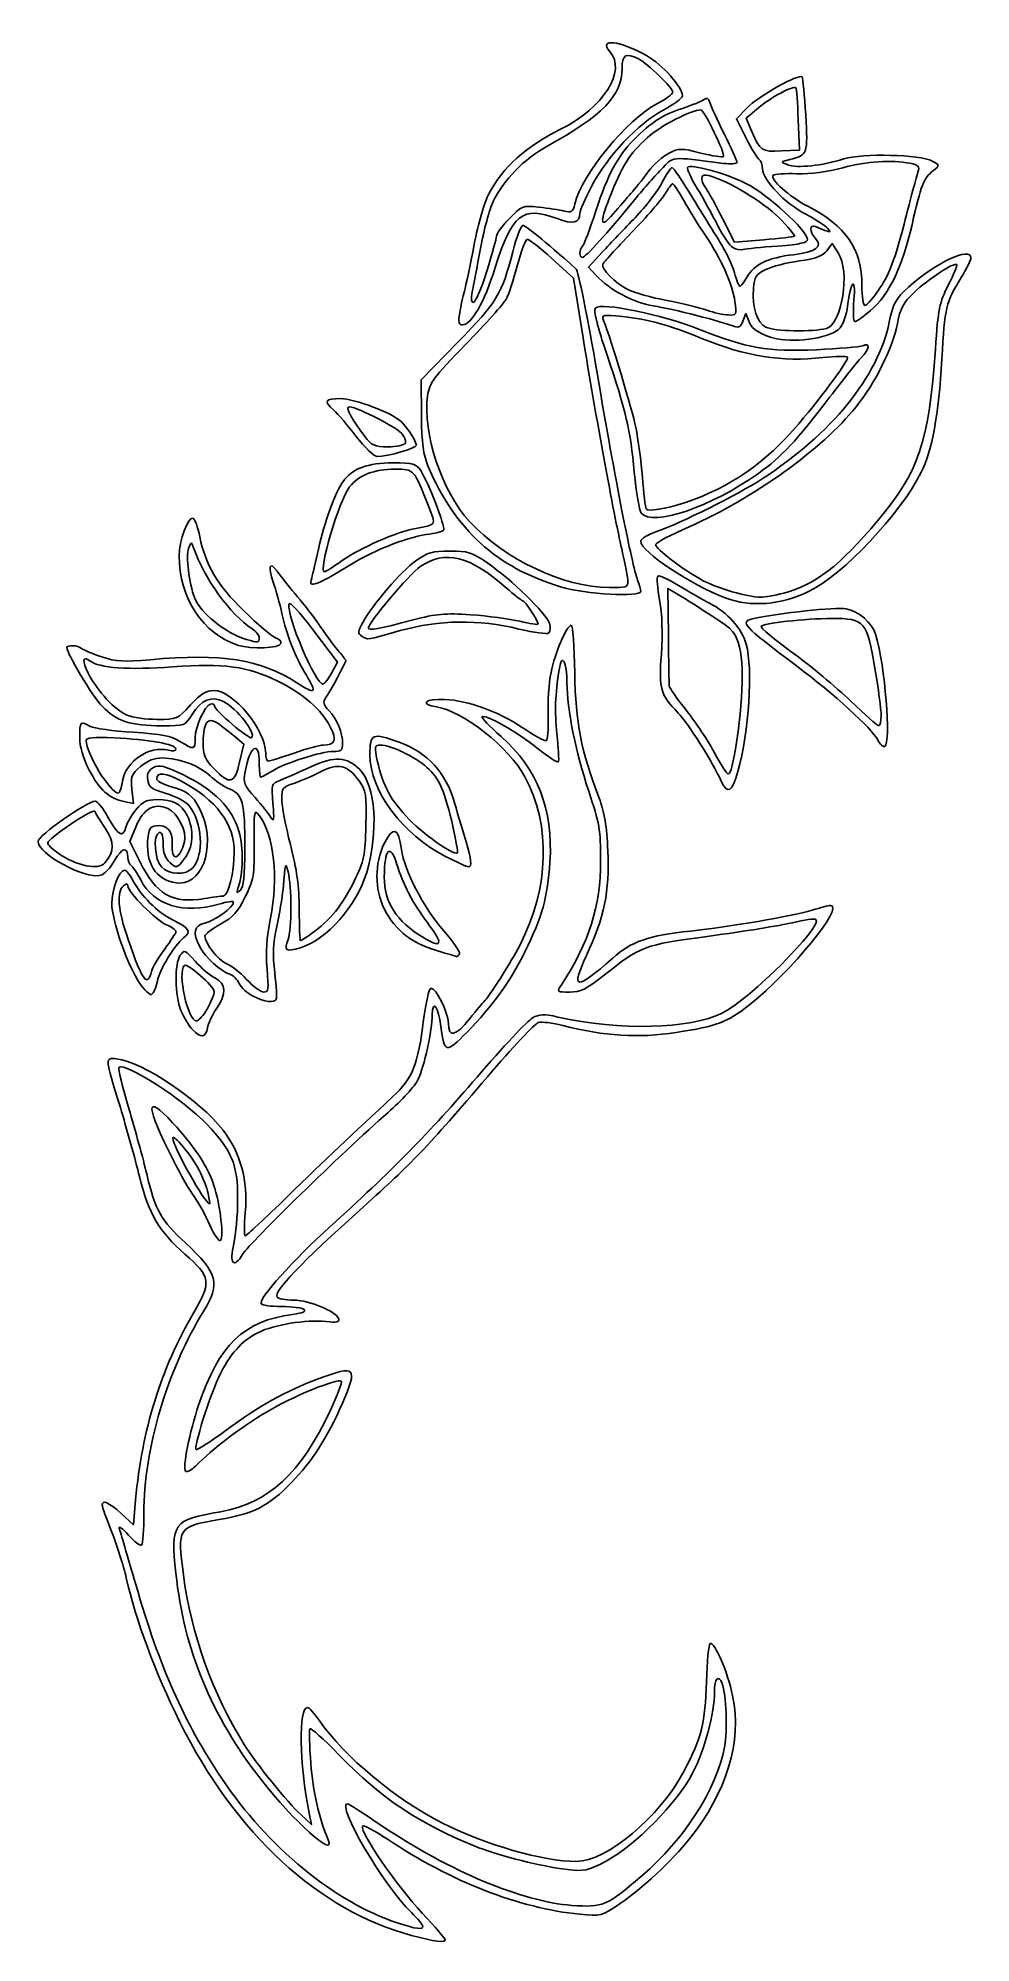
# Model space of a CAD drawing. Extents: x 1 to 78, y 1 to 158.
import ezdxf

# ---------------------------------------------------------------- set-up
doc = ezdxf.new("R2010")
doc.units = 0
doc.layers.get('0').update_dxf_attribs({"linetype": 'CONTINUOUS'})

msp = doc.modelspace()

# ---------------------------------------------------------------- linework, layer by layer
at = {"color": 7}
for points in [[(58.975884, 150.142403), (58.167775, 151.743256), (59.022843, 152.625462)], [(59.983796, 152.644238), (58.981131, 151.79277), (59.416106, 150.743198)], [(61.888661, 149.086372), (63.367708, 149.16446), (63.271456, 151.678001)], [(57.016232, 143.516433), (58.005861, 141.572573), (60.4222, 141.760045)], [(66.575371, 140.682694), (66.078867, 141.442837), (65.639114, 140.859844)], [(45.508415, 133.686335), (44.714864, 138.581126), (42.928786, 140.221682)], [(46.5777, 138.833964), (45.9578, 139.493818), (47.116772, 140.757264)], [(59.21716, 134.984424), (58.947587, 135.67071), (58.708549, 135.047743)], [(32.174431, 127.245965), (32.146875, 130.198305), (35.196005, 133.331382)], [(53.445833, 112.450684), (52.519792, 113.009558), (52.553359, 109.126592)], [(24.745388, 106.015726), (25.232436, 106.920123), (23.272439, 109.521456)], [(17.160231, 98.667324), (17.507457, 100.160817), (16.757374, 100.792172)], [(8.27593, 96.437262), (8.407793, 95.267378), (7.63313, 95.422313)], [(8.622553, 93.397599), (8.102401, 92.142522), (8.924464, 90.49099)], [(7.376252, 36.714049), (8.404028, 35.785515), (8.583379, 37.838528)], [(22.233357, 11.845708), (23.092113, 11.051958), (22.904991, 11.978)]]:
    msp.add_lwpolyline(points, dxfattribs=at)
for points in [[(49.449456, 145.568701)], [(62.955331, 142.056805)], [(45.24375, 140.644876)], [(57.873662, 141.120229)], [(37.561507, 139.16592)], [(70.045096, 137.829617)], [(35.332165, 135.736855)], [(58.05015, 136.662897)], [(61.515625, 133.599576)], [(65.592169, 134.446458)], [(26.788787, 125.532073)], [(30.834261, 124.971754)], [(53.967113, 120.105194)], [(50.312955, 119.215786)], [(25.631909, 115.299575)], [(23.117489, 113.878606)], [(43.65625, 113.145181)], [(49.2125, 113.557108)], [(57.232825, 112.225529)], [(62.071231, 112.620676)], [(31.485417, 110.408469)], [(18.785416, 108.917362)], [(27.252671, 109.074122)], [(17.065624, 108.307857)], [(24.745388, 106.015726)], [(70.113059, 102.531646)], [(21.655031, 99.424636)], [(69.827537, 100.523098)], [(17.160231, 98.667324)], [(57.796001, 98.298312)], [(7.50181, 97.123017)], [(56.908549, 97.107687)], [(34.793597, 93.249832)], [(6.037717, 90.369483)], [(34.164603, 90.898504)], [(15.798656, 87.633061)], [(23.110197, 84.535838)], [(33.602083, 83.942378)], [(33.866646, 82.999498)], [(8.919497, 80.43077)], [(9.893124, 81.410781)], [(19.427282, 81.630962)], [(18.295804, 79.366412)], [(14.503362, 78.358294)], [(13.292692, 76.601005)], [(14.565338, 63.108729)], [(14.714359, 60.486621)], [(31.353112, 1.910988)], [(32.279167, 2.66568)]]:
    msp.add_lwpolyline(points, close=True, dxfattribs=at)
for points in [[(43.65625, 150.877029), (47.196621, 152.63671), (49.141171, 155.705082), (47.714815, 157.281186)], [(47.714815, 157.281186), (46.706713, 158.395129), (48.583273, 158.19565), (50.737635, 156.95986)], [(50.08979, 156.674184), (49.032861, 157.214582), (48.746833, 157.050865), (48.7309, 155.896381)], [(48.7309, 155.896381), (48.699655, 153.632463), (47.138593, 152.010064), (42.55361, 149.476378)], [(52.916667, 153.937563), (52.916667, 154.287648), (50.856205, 156.282322), (50.08979, 156.674184)], [(50.737635, 156.95986), (52.0685, 156.196447), (53.710417, 154.361836), (53.710417, 153.638194)], [(59.022843, 152.625462), (59.952866, 153.585003), (63.389793, 155.517545), (63.580944, 155.188427)], [(63.075717, 154.299089), (62.883145, 154.507256), (60.975026, 153.485997), (59.983796, 152.644238)], [(63.271456, 151.678001), (63.218518, 153.060449), (63.130435, 154.239938), (63.075717, 154.299089)], [(63.580944, 155.188427), (63.645833, 155.076703), (63.781855, 153.667578), (63.883215, 152.057037)], [(44.830439, 144.708489), (45.452898, 147.233), (49.090056, 151.649095), (51.659896, 153.000545)], [(52.117434, 152.447481), (50.064427, 151.353241), (47.517143, 148.653442), (46.235937, 146.213845)], [(49.710671, 150.009214), (51.151806, 151.468495), (52.069164, 152.06196), (53.710417, 152.596759)], [(55.241695, 152.470224), (54.43751, 152.476748), (51.90649, 151.167378), (50.799624, 150.17221)], [(51.659896, 153.000545), (52.35112, 153.364053), (52.916667, 153.78571), (52.916667, 153.937563)], [(53.710417, 153.638194), (53.710417, 153.45028), (52.993573, 152.914459), (52.117434, 152.447481)], [(53.710417, 152.596759), (54.510781, 152.857556), (55.313046, 153.187654), (55.493224, 153.330309)], [(57.09992, 148.629311), (57.279693, 148.809085), (55.509496, 152.468051), (55.241695, 152.470224)], [(55.493224, 153.330309), (55.725076, 153.513875), (55.863014, 153.445647), (55.965188, 153.096862)], [(55.965188, 153.096862), (56.044587, 152.825812), (56.583707, 151.651543), (57.163229, 150.487376)], [(37.750163, 145.592585), (38.923576, 147.776802), (40.804166, 149.459449), (43.65625, 150.877029)], [(63.883215, 152.057037), (64.084626, 148.856758), (64.044557, 148.744189), (62.573958, 148.378691)], [(42.55361, 149.476378), (40.622987, 148.409508), (38.963058, 146.713967), (38.096264, 144.923408)], [(46.570252, 144.137376), (47.568138, 147.19615), (48.318925, 148.599944), (49.710671, 150.009214)], [(50.799624, 150.17221), (49.383844, 148.899302), (48.695189, 147.80188), (47.69807, 145.229647)], [(52.613155, 148.916611), (53.433133, 149.314808), (53.630849, 149.314609), (55.225725, 148.913992)], [(57.163229, 150.487376), (57.742751, 149.32321), (58.214977, 148.269424), (58.21262, 148.14563)], [(60.054495, 148.374369), (59.905717, 148.466318), (59.420342, 149.261933), (58.975884, 150.142403)], [(59.416106, 150.743198), (60.095447, 149.103983), (60.250776, 148.999899), (61.888661, 149.086372)], [(50.867686, 147.346042), (51.339782, 147.972916), (52.125242, 148.679672), (52.613155, 148.916611)], [(57.083854, 148.064166), (52.622257, 148.633987), (53.022368, 148.675003), (51.92599, 147.535423)], [(52.017118, 146.45248), (52.371252, 147.143704), (52.749532, 147.709251), (52.857741, 147.709251)], [(52.857741, 147.709251), (52.965951, 147.709251), (53.685025, 146.667454), (54.455682, 145.394147)], [(54.932104, 145.99346), (54.42031, 146.843061), (54.05556, 147.625548), (54.12155, 147.73232)], [(54.12155, 147.73232), (54.324155, 148.060142), (57.330377, 147.23021), (59.008166, 146.383264)], [(55.225725, 148.913992), (56.174725, 148.675611), (57.018113, 148.547504), (57.09992, 148.629311)], [(58.21262, 148.14563), (58.210238, 148.021837), (57.702318, 147.985178), (57.083854, 148.064166)], [(60.325, 147.598595), (60.325, 147.933321), (60.203273, 148.282419), (60.054495, 148.374369)], [(62.573958, 148.378691), (61.782574, 148.182003), (61.782087, 148.180698), (62.410618, 147.940876)], [(62.410618, 147.940876), (63.172327, 147.650238), (65.279124, 147.871181), (67.041358, 148.426509)], [(66.939583, 147.694532), (65.715758, 147.366783), (64.269226, 147.18177), (63.165392, 147.21181)], [(72.483866, 148.068832), (70.967587, 148.372088), (68.964683, 148.23687), (66.939583, 147.694532)], [(67.041358, 148.426509), (68.579074, 148.911086), (73.30766, 148.797552), (74.324964, 148.251629)], [(73.150648, 147.341228), (73.303757, 147.812872), (73.200548, 147.925496), (72.483866, 148.068832)], [(74.324964, 148.251629), (74.963417, 147.909012), (74.963427, 147.908946), (74.422077, 147.478388)], [(46.235937, 146.213845), (45.690234, 145.174748), (45.24375, 144.157442), (45.24375, 143.953165)], [(49.449456, 145.568699), (49.757388, 145.919364), (50.39559, 146.719168), (50.867686, 147.346042)], [(51.92599, 147.535423), (51.379456, 146.967353), (50.353055, 145.791806), (49.645099, 144.923097)], [(49.824492, 143.60821), (50.676302, 144.481335), (51.662986, 145.761257), (52.017118, 146.45248)], [(52.907568, 146.386066), (52.829801, 146.386213), (52.538257, 145.999382), (52.25969, 145.526439)], [(53.82459, 144.997003), (53.397994, 145.76084), (52.985331, 146.385918), (52.907568, 146.386066)], [(55.893229, 147.050217), (55.198145, 147.243486), (55.099656, 146.788068), (55.662261, 145.982185)], [(61.655838, 143.600187), (60.35951, 144.912822), (57.566541, 146.58495), (55.893229, 147.050217)], [(59.008166, 146.383264), (60.677012, 145.540833), (64.029167, 142.495326), (64.029167, 141.821572)], [(63.888485, 143.866424), (62.170495, 144.763995), (60.325, 146.696853), (60.325, 147.598595)], [(61.200305, 147.08525), (60.888436, 146.773381), (62.533763, 145.298414), (64.055887, 144.525344)], [(63.165392, 147.21181), (62.180991, 147.2386), (61.296703, 147.181648), (61.200305, 147.08525)], [(72.004423, 143.055138), (72.535214, 145.105577), (73.051016, 147.034318), (73.150648, 147.341228)], [(74.422077, 147.478388), (73.623882, 146.843547), (73.401645, 146.277746), (72.663595, 143.001419)], [(36.52235, 141.359251), (36.851836, 143.063705), (37.391856, 144.925624), (37.750163, 145.592585)], [(38.096264, 144.923408), (37.789554, 144.289829), (37.316119, 142.544093), (37.044188, 141.043995)], [(43.368902, 143.508909), (40.535024, 144.585698), (39.634697, 143.874085), (38.254239, 139.466304)], [(39.413834, 143.498294), (40.443333, 144.580523), (40.489402, 144.598417), (41.861229, 144.448922)], [(43.952224, 144.126621), (44.552989, 143.979269), (44.669705, 144.056601), (44.830439, 144.708489)], [(49.645099, 144.923097), (47.578814, 142.387624), (45.688319, 140.300918), (45.457539, 140.300918)], [(47.69807, 145.229647), (46.848734, 143.038652), (46.931802, 142.661332), (47.992707, 143.891316)], [(47.992707, 143.891316), (48.485989, 144.463213), (49.141526, 145.218036), (49.449456, 145.568701)], [(52.25969, 145.526439), (51.981124, 145.053496), (50.735063, 143.615636), (49.490664, 142.331196)], [(55.607641, 142.125134), (55.053561, 142.940825), (54.251188, 144.233167), (53.82459, 144.997003)], [(54.455682, 145.394147), (55.226342, 144.12084), (56.272986, 142.424199), (56.781562, 141.623835)], [(56.634668, 142.919344), (56.210052, 143.760506), (55.443895, 145.143859), (54.932104, 145.99346)], [(55.662261, 145.982185), (55.862651, 145.695145), (56.471939, 144.585556), (57.016232, 143.516433)], [(38.364583, 142.065196), (38.364583, 142.246755), (38.836746, 142.891649), (39.413834, 143.498294)], [(41.861229, 144.448922), (42.630209, 144.365122), (43.571157, 144.220087), (43.952224, 144.126621)], [(45.24375, 143.953165), (45.24375, 143.128858), (44.705053, 143.001211), (43.368902, 143.508909)], [(45.475417, 141.240189), (45.602832, 141.378434), (46.095507, 142.682168), (46.570252, 144.137376)], [(47.116772, 140.757264), (47.754207, 141.452159), (48.972679, 142.735085), (49.824492, 143.60821)], [(62.955331, 142.056805), (63.019564, 142.116913), (62.434793, 142.811435), (61.655838, 143.600187)], [(65.704556, 142.698776), (65.534611, 142.907923), (64.71738, 143.433364), (63.888485, 143.866424)], [(64.055887, 144.525344), (67.203077, 142.926919), (68.519786, 140.999996), (68.524498, 137.985814)], [(64.67724, 141.903208), (64.172446, 142.460998), (64.180826, 143.049062), (64.690628, 142.842767)], [(72.663595, 143.001419), (71.885048, 139.545302), (70.761791, 137.230082), (69.225626, 135.915181)], [(70.045096, 137.829617), (70.813589, 138.98705), (71.25848, 140.173575), (72.004423, 143.055138)], [(37.561507, 139.16592), (38.0032, 140.578962), (38.364583, 141.883636), (38.364583, 142.065196)], [(39.705066, 140.763939), (40.01833, 141.964486), (40.394488, 142.946751), (40.540969, 142.946751)], [(40.889986, 141.791087), (40.750987, 141.751954), (40.386437, 140.775579), (40.079869, 139.621365)], [(40.540969, 142.946751), (40.758613, 142.946751), (42.240618, 141.737584), (44.924676, 139.370089)], [(42.928786, 140.221682), (41.946444, 141.123988), (41.028982, 141.83022), (40.889986, 141.791087)], [(49.490664, 142.331196), (48.246268, 141.046754), (47.185601, 139.877384), (47.133626, 139.732595)], [(58.05015, 136.662897), (57.838602, 138.109524), (56.881628, 140.24963), (55.607641, 142.125134)], [(57.873662, 141.120229), (57.616833, 141.268579), (57.059285, 142.078181), (56.634668, 142.919344)], [(56.781562, 141.623835), (57.290137, 140.82347), (57.843909, 139.662611), (58.012166, 139.044147)], [(60.4222, 141.760045), (61.751189, 141.863155), (62.891096, 141.996697), (62.955331, 142.056805)], [(64.029167, 141.821572), (64.029167, 141.513986), (63.49207, 141.387782), (61.581771, 141.246495)], [(62.870244, 140.532264), (64.741491, 140.75754), (65.318132, 141.195031), (64.67724, 141.903208)], [(64.690628, 142.842767), (66.012573, 142.30783), (66.023479, 142.306281), (65.704556, 142.698776)], [(35.196005, 133.331382), (38.447387, 136.672283), (38.780826, 137.221909), (39.705066, 140.763939)], [(35.716448, 137.522793), (35.836196, 137.959355), (36.198852, 139.685762), (36.52235, 141.359251)], [(37.044188, 141.043995), (36.772255, 139.543896), (36.466968, 137.92959), (36.365767, 137.456647)], [(45.24375, 140.644876), (45.24375, 140.834053), (45.347998, 141.101944), (45.475417, 141.240189)], [(45.457539, 140.300918), (45.339955, 140.300918), (45.24375, 140.455699), (45.24375, 140.644876)], [(58.7375, 140.957992), (58.519219, 140.898872), (58.130493, 140.971877), (57.873662, 141.120229)], [(61.581771, 141.246495), (60.235703, 141.146939), (58.955781, 141.017113), (58.7375, 140.957992)], [(59.045184, 138.696379), (59.633805, 139.731023), (60.77852, 140.280444), (62.870244, 140.532264)], [(63.362015, 140.01665), (62.351473, 139.87354), (61.105912, 139.551533), (60.594105, 139.30108)], [(65.639114, 140.859844), (65.305755, 140.4179), (64.754834, 140.213898), (63.362015, 140.01665)], [(65.592169, 134.446458), (66.881954, 134.807316), (67.568538, 139.162164), (66.575371, 140.682694)], [(72.402229, 137.878625), (74.574953, 139.863171), (77.522917, 141.236443), (77.522917, 140.264035)], [(76.346603, 139.713343), (76.135119, 139.924826), (74.000524, 138.529513), (72.842911, 137.423098)], [(77.522917, 140.264035), (77.522917, 140.098228), (77.156236, 139.366638), (76.708074, 138.638278)], [(38.254239, 139.466304), (37.346662, 136.568432), (36.306382, 134.744668), (35.561005, 134.744668)], [(36.470101, 136.596751), (36.628681, 136.596751), (37.119814, 137.752877), (37.561507, 139.16592)], [(40.079869, 139.621365), (39.773302, 138.46715), (39.362914, 137.225137), (39.167898, 136.861335)], [(44.924676, 139.370089), (45.122968, 139.195183), (45.868339, 135.513806), (46.695805, 130.622524)], [(51.30864, 136.314994), (49.634976, 136.58453), (47.74611, 137.590249), (46.5777, 138.833964)], [(47.133626, 139.732595), (46.996167, 139.349666), (48.140318, 138.207719), (49.2125, 137.657724)], [(58.012166, 139.044147), (58.18042, 138.425684), (58.382688, 137.920421), (58.461645, 137.921341)], [(58.461645, 137.921341), (58.540605, 137.922267), (58.803199, 138.271028), (59.045184, 138.696379)], [(60.594105, 139.30108), (59.78013, 138.902762), (59.653501, 138.707937), (59.583397, 137.746063)], [(67.863754, 136.795189), (68.027706, 138.812365), (67.618007, 138.408507), (67.338501, 136.277425)], [(76.708074, 138.638278), (75.46045, 136.610635), (75.36982, 136.226887), (75.121463, 131.920321)], [(75.656263, 138.014198), (76.103435, 138.881243), (76.414088, 139.645859), (76.346603, 139.713343)], [(35.332165, 135.736855), (35.423774, 136.282559), (35.5967, 137.08623), (35.716448, 137.522793)], [(39.167898, 136.861335), (38.972882, 136.497533), (37.473369, 134.826721), (35.835648, 133.148421)], [(36.365767, 137.456647), (36.246657, 136.899996), (36.28345, 136.596751), (36.470101, 136.596751)], [(49.2125, 137.657724), (49.721823, 137.396458), (51.165268, 136.990312), (52.420155, 136.755176)], [(52.420155, 136.755176), (53.675042, 136.520041), (55.163323, 136.158468), (55.727447, 135.951681)], [(59.583397, 137.746063), (59.466811, 136.146451), (59.856002, 134.93036), (60.606202, 134.550131)], [(67.942923, 135.009251), (67.819543, 135.009251), (67.783916, 135.812923), (67.863754, 136.795189)], [(68.524498, 137.985814), (68.525821, 137.07289), (68.644389, 136.332168), (68.788965, 136.332168)], [(68.788965, 136.332168), (68.932999, 136.332168), (69.498258, 137.00602), (70.045096, 137.829617)], [(70.777074, 134.95195), (71.103691, 136.535383), (71.280795, 136.854319), (72.402229, 137.878625)], [(72.842911, 137.423098), (71.925487, 136.546247), (71.686547, 136.103044), (71.454494, 134.84776)], [(74.588039, 132.746938), (74.818542, 136.080738), (74.921872, 136.59024), (75.656263, 138.014198)], [(35.561005, 134.744668), (35.250877, 134.744668), (35.201527, 134.958643), (35.332165, 135.736855)], [(47.461151, 132.331962), (46.685335, 134.629465), (46.356109, 135.96286), (46.523357, 136.130109)], [(46.523357, 136.130109), (47.017853, 136.624605), (51.951755, 135.613007), (55.107591, 134.370084)], [(48.755334, 135.422347), (47.118101, 135.59768), (47.023996, 135.578734), (47.207427, 135.110703)], [(47.207427, 135.110703), (47.813513, 133.564246), (49.562771, 127.747916), (49.863859, 126.278)], [(55.297917, 133.626732), (52.496971, 134.767927), (50.980927, 135.184006), (48.755334, 135.422347)], [(58.008192, 134.611991), (57.051252, 135.00034), (52.866303, 136.06414), (51.30864, 136.314994)], [(55.727447, 135.951681), (56.29157, 135.744894), (57.081954, 135.567315), (57.483857, 135.557061)], [(57.483857, 135.557061), (58.194887, 135.538921), (58.210154, 135.568734), (58.05015, 136.662897)], [(67.338501, 136.277425), (67.248664, 135.592472), (66.973328, 134.788873), (66.726644, 134.491649)], [(69.225626, 135.915181), (68.643519, 135.41692), (68.066304, 135.009251), (67.942923, 135.009251)], [(48.701785, 116.269087), (48.0558, 119.05647), (46.539126, 127.328695), (45.508415, 133.686335)], [(55.107591, 134.370084), (59.10434, 132.795969), (60.686646, 132.522049), (64.771926, 132.697047)], [(65.300609, 132.045221), (61.937606, 131.662114), (58.96715, 132.131768), (55.297917, 133.626732)], [(58.708549, 135.047743), (58.534057, 134.592993), (58.344943, 134.47533), (58.008192, 134.611991)], [(61.515625, 133.599576), (60.241871, 133.879859), (59.467851, 134.346213), (59.21716, 134.984424)], [(60.279706, 122.033837), (66.023543, 125.754135), (69.8515, 130.46484), (70.777074, 134.95195)], [(60.606202, 134.550131), (61.282088, 134.207567), (64.499225, 134.140673), (65.592169, 134.446458)], [(66.726644, 134.491649), (66.083492, 133.716732), (63.214901, 133.225659), (61.515625, 133.599576)], [(71.454494, 134.84776), (71.093219, 132.893438), (69.62797, 129.940288), (68.044113, 127.97427)], [(35.835648, 133.148421), (33.140761, 130.386762), (32.840692, 129.98174), (32.676028, 128.883672)], [(49.740839, 122.589224), (49.407403, 126.132722), (49.075467, 127.551318), (47.461151, 132.331962)], [(63.308124, 126.581995), (65.458022, 129.134312), (67.472576, 131.878594), (67.346301, 132.08291)], [(64.771926, 132.697047), (66.618982, 132.776167), (68.338568, 132.924801), (68.593229, 133.027343)], [(67.346301, 132.08291), (67.284264, 132.183285), (66.363704, 132.166326), (65.300609, 132.045221)], [(68.460938, 132.026726), (68.133516, 131.682797), (66.972656, 130.228652), (65.88125, 128.795293)], [(68.593229, 133.027343), (69.242527, 133.288789), (69.17481, 132.776591), (68.460938, 132.026726)], [(69.836795, 118.605083), (73.23328, 122.625863), (74.05797, 125.080514), (74.588039, 132.746938)], [(46.695805, 130.622524), (48.142001, 122.073802), (49.540742, 114.934669), (50.012642, 113.69348)], [(75.121463, 131.920321), (74.856935, 127.333362), (74.312153, 124.330714), (73.427825, 122.585573)], [(32.676028, 128.883672), (32.22838, 125.89855), (33.892008, 120.910374), (36.1311, 118.524076)], [(24.936978, 127.696452), (24.076662, 128.461024), (24.19415, 128.65925), (25.507629, 128.65925)], [(26.788787, 125.532073), (26.097716, 126.4315), (25.2644, 127.405471), (24.936978, 127.696452)], [(25.507629, 128.65925), (26.663878, 128.65925), (29.831281, 127.449633), (30.518264, 126.745712)], [(26.141234, 127.965335), (25.938003, 127.839732), (26.428225, 126.966935), (27.500278, 125.545686)], [(30.519148, 125.805793), (29.981901, 126.413189), (26.449323, 128.155745), (26.141234, 127.965335)], [(68.044113, 127.97427), (65.24171, 124.495692), (59.552097, 120.411981), (54.27486, 118.09141)], [(65.88125, 128.795293), (63.116656, 125.164517), (61.882393, 123.845585), (59.984121, 122.493617)], [(30.518264, 126.745712), (31.067367, 126.183073), (31.75, 125.118095), (31.75, 124.824083)], [(30.834261, 124.971754), (30.929866, 125.126446), (30.788065, 125.501762), (30.519148, 125.805793)], [(32.711472, 123.103), (32.318005, 124.022501), (32.195714, 124.965918), (32.174431, 127.245965)], [(49.863859, 126.278), (50.057606, 125.332114), (50.300377, 123.486646), (50.403347, 122.176958)], [(53.967113, 120.105194), (57.622715, 121.312858), (60.620783, 123.391636), (63.308124, 126.581995)], [(28.500832, 123.89675), (28.25028, 123.89675), (27.479858, 124.632646), (26.788787, 125.532073)], [(27.500278, 125.545686), (28.06859, 124.792258), (28.294984, 124.6905), (29.402892, 124.6905)], [(31.75, 124.824083), (31.75, 124.556591), (29.438055, 123.89675), (28.500832, 123.89675)], [(29.402892, 124.6905), (30.094542, 124.6905), (30.738659, 124.817066), (30.834261, 124.971754)], [(25.696811, 121.813608), (26.443164, 122.879765), (27.744195, 123.367583), (29.841328, 123.367583)], [(29.991563, 122.838416), (28.252494, 122.838416), (27.004116, 122.353327), (26.238575, 121.380097)], [(29.841328, 123.367583), (31.510457, 123.367583), (31.730225, 123.304882), (32.114003, 122.719163)], [(32.787183, 119.721061), (31.541088, 122.891471), (31.588665, 122.838416), (29.991563, 122.838416)], [(32.114003, 122.719163), (32.728138, 121.781874), (34.163564, 118.077671), (34.009341, 117.828131)], [(43.65625, 113.145181), (38.347248, 114.742828), (34.976615, 117.80951), (32.711472, 123.103)], [(50.312955, 119.215786), (50.154964, 119.406154), (49.897512, 120.924201), (49.740839, 122.589224)], [(73.427825, 122.585573), (71.675789, 119.128101), (66.985867, 114.154961), (64.170052, 112.76874)], [(26.238575, 121.380097), (25.369805, 120.275636), (23.631389, 114.37175), (24.174946, 114.37175)], [(23.672309, 116.245092), (24.137481, 118.384193), (25.046608, 120.884804), (25.696811, 121.813608)], [(59.984121, 122.493617), (56.084563, 119.716312), (51.255811, 118.079713), (50.312955, 119.215786)], [(50.403347, 122.176958), (50.50632, 120.867271), (50.651328, 119.695719), (50.725586, 119.573508)], [(51.659896, 117.734009), (53.569833, 118.385204), (58.254188, 120.721906), (60.279706, 122.033837)], [(31.697276, 117.954769), (33.412298, 118.239291), (33.386199, 118.196995), (32.787183, 119.721061)], [(50.725586, 119.573508), (50.882632, 119.31505), (52.258428, 119.540713), (53.967113, 120.105194)], [(12.170832, 115.702334), (12.170832, 116.927164), (12.909086, 118.932262), (13.310755, 118.798372)], [(13.310755, 118.798372), (13.464706, 118.747056), (13.721095, 118.057493), (13.880504, 117.266014)], [(25.631909, 115.299575), (27.076405, 116.337345), (30.206005, 117.707365), (31.697276, 117.954769)], [(34.009341, 117.828131), (33.937403, 117.711733), (33.283911, 117.537616), (32.557138, 117.441207)], [(36.1311, 118.524076), (39.098458, 115.361635), (43.823541, 113.133431), (47.691146, 113.072717)], [(54.27486, 118.09141), (52.766293, 117.428044), (51.516137, 116.771224), (51.496735, 116.63181)], [(62.071231, 112.620676), (64.686423, 113.31706), (66.644491, 114.826013), (69.836795, 118.605083)], [(12.950321, 116.300012), (12.716017, 115.692812), (12.992369, 113.418488), (13.442547, 112.249096)], [(13.360166, 116.356125), (13.181395, 116.870255), (13.169748, 116.86866), (12.950321, 116.300012)], [(18.190103, 109.674483), (16.38865, 110.856689), (14.237815, 113.832111), (13.360166, 116.356125)], [(13.880504, 117.266014), (14.353613, 114.917019), (15.293675, 113.33571), (17.517842, 111.147527)], [(32.557138, 117.441207), (30.835653, 117.212846), (27.919368, 116.015326), (25.854048, 114.688702)], [(49.2125, 113.557108), (49.2125, 113.836662), (48.982678, 115.057052), (48.701785, 116.269087)], [(50.270833, 116.895846), (50.270833, 117.099104), (50.885437, 117.469954), (51.659896, 117.734009)], [(57.232825, 112.225529), (54.466027, 113.248752), (50.270833, 116.063017), (50.270833, 116.895846)], [(51.496735, 116.63181), (51.449063, 116.289251), (53.798436, 114.505333), (55.430208, 113.645056)], [(17.065624, 108.307857), (14.143698, 109.229083), (12.170832, 112.209456), (12.170832, 115.702334)], [(19.931173, 113.52793), (19.469702, 114.8178), (19.649995, 115.295283), (20.266278, 114.415417)], [(23.117489, 113.878606), (23.214406, 114.222596), (23.464074, 115.287515), (23.672309, 116.245092)], [(25.854048, 114.688702), (24.949477, 114.107669), (23.924053, 113.546977), (23.575326, 113.442724)], [(24.174946, 114.37175), (24.265968, 114.37175), (24.921601, 114.78927), (25.631909, 115.299575)], [(27.32827, 110.19455), (28.134569, 111.680935), (30.515907, 114.448325), (31.712035, 115.288997)], [(32.068296, 114.805849), (31.141083, 114.163287), (27.78125, 110.181297), (27.78125, 109.724944)], [(31.712035, 115.288997), (32.690451, 115.976654), (33.092242, 116.091541), (34.51873, 116.091541)], [(39.158333, 113.063674), (36.238479, 115.675225), (34.086017, 116.20413), (32.068296, 114.805849)], [(34.51873, 116.091541), (36.01716, 116.091541), (36.331083, 115.989928), (37.659781, 115.074819)], [(37.659781, 115.074819), (39.537177, 113.781806), (42.483143, 110.916847), (42.727729, 110.146227)], [(20.652932, 110.932166), (20.480392, 111.732531), (20.1556, 112.900624), (19.931173, 113.52793)], [(20.266278, 114.415417), (20.491973, 114.093191), (21.146785, 113.266937), (21.721412, 112.579296)], [(23.575326, 113.442724), (23.005163, 113.272268), (22.959032, 113.316184), (23.117489, 113.878606)], [(50.270833, 112.767025), (50.270833, 112.264825), (45.71646, 112.525199), (43.65625, 113.145181)], [(47.691146, 113.072717), (49.023556, 113.051788), (49.2125, 113.111957), (49.2125, 113.557108)], [(50.012642, 113.69348), (50.154647, 113.319978), (50.270833, 112.903074), (50.270833, 112.767025)], [(51.831126, 112.040088), (51.65367, 113.033069), (51.585392, 113.922418), (51.679393, 114.01642)], [(51.679393, 114.01642), (51.773397, 114.110423), (52.536722, 113.767068), (53.375674, 113.253409)], [(53.375674, 113.253409), (54.214625, 112.739749), (55.377292, 112.077302), (55.959375, 111.781302)], [(55.430208, 113.645056), (56.67175, 112.990511), (59.000274, 112.32329), (60.192708, 112.280398)], [(13.442547, 112.249096), (13.938244, 110.961464), (15.954549, 109.336787), (17.72537, 108.798127)], [(21.230303, 111.712462), (21.032308, 110.723407), (23.426612, 105.111333), (24.046573, 105.111333)], [(23.272439, 109.521456), (22.096837, 111.081733), (21.279571, 111.958578), (21.230303, 111.712462)], [(21.721412, 112.579296), (23.017286, 111.028562), (22.99668, 111.055494), (23.993903, 109.60925)], [(40.525816, 111.994633), (40.428545, 111.997014), (39.813177, 112.477973), (39.158333, 113.063674)], [(41.804167, 110.064907), (41.804167, 110.330356), (40.704429, 111.99046), (40.525816, 111.994633)], [(51.97148, 107.587912), (52.089719, 109.304648), (52.040401, 110.869055), (51.831126, 112.040088)], [(56.223958, 110.684384), (55.205312, 111.34847), (53.955156, 112.143305), (53.445833, 112.450684)], [(55.959375, 111.781302), (57.414075, 111.041561), (58.633535, 109.682439), (58.976506, 108.418625)], [(64.170052, 112.76874), (61.851511, 111.627325), (59.374781, 111.433388), (57.232825, 112.225529)], [(60.192708, 112.280398), (60.48375, 112.269921), (61.329086, 112.423054), (62.071231, 112.620676)], [(17.517842, 111.147527), (18.654714, 110.029048), (19.828276, 109.036678), (20.125755, 108.942262)], [(22.672547, 105.844194), (21.811752, 107.235091), (21.019869, 109.23007), (20.652932, 110.932166)], [(27.252671, 109.074122), (26.904873, 109.293985), (26.914123, 109.431087), (27.32827, 110.19455)], [(27.78125, 109.724944), (27.78125, 109.500318), (28.682114, 109.666553), (31.485417, 110.408469)], [(40.216667, 109.657856), (36.893386, 110.462753), (33.599625, 110.417708), (30.427083, 109.523969)], [(31.485417, 110.408469), (33.388083, 110.912026), (34.121407, 110.977537), (36.247917, 110.833919)], [(36.247917, 110.833919), (37.630365, 110.740555), (39.446068, 110.49708), (40.282812, 110.292864)], [(40.282812, 110.292864), (41.119557, 110.088648), (41.804167, 109.986069), (41.804167, 110.064907)], [(42.727729, 110.146227), (42.830763, 109.821591), (42.813941, 109.456347), (42.690346, 109.33457)], [(44.540966, 109.971515), (44.659902, 109.990538), (44.788087, 108.220187), (44.825817, 106.037375)], [(58.418293, 108.154041), (58.101987, 109.376673), (57.935641, 109.568488), (56.223958, 110.684384)], [(63.103125, 106.635508), (58.654675, 109.980013), (58.40095, 110.261381), (59.597396, 110.523181)], [(59.597396, 110.523181), (61.684281, 110.979823), (66.358998, 111.471832), (67.223338, 111.325803)], [(66.072771, 110.527616), (63.794571, 110.518461), (60.355004, 110.136432), (60.193158, 109.874561)], [(69.602853, 106.40794), (68.950097, 110.278677), (68.727648, 110.538276), (66.072771, 110.527616)], [(67.223338, 111.325803), (68.254205, 111.151638), (69.388919, 110.148555), (69.687318, 109.147658)], [(20.565122, 108.462318), (20.437855, 108.075809), (18.125368, 107.973741), (17.065624, 108.307857)], [(17.72537, 108.798127), (18.69456, 108.503313), (18.785416, 108.513533), (18.785416, 108.917362)], [(18.785416, 108.917362), (18.785416, 109.118905), (18.517525, 109.459609), (18.190103, 109.674483)], [(20.125755, 108.942262), (20.423237, 108.847845), (20.620952, 108.631871), (20.565122, 108.462318)], [(23.993903, 109.60925), (24.445433, 108.954406), (25.065584, 108.132518), (25.372017, 107.782828)], [(30.427083, 109.523969), (27.556698, 108.715352), (27.771947, 108.745853), (27.252671, 109.074122)], [(42.690346, 109.33457), (42.566749, 109.212793), (41.453594, 109.358277), (40.216667, 109.657856)], [(42.865498, 106.077679), (43.178698, 107.669647), (44.141663, 109.907607), (44.540966, 109.971515)], [(52.553359, 109.126592), (52.571827, 106.99096), (52.601588, 105.11604), (52.619505, 104.960105)], [(58.976506, 108.418625), (59.540794, 106.339283), (59.209011, 101.24586), (58.291423, 97.901437)], [(60.193158, 109.874561), (60.129827, 109.772088), (61.287382, 108.807269), (62.765506, 107.73052)], [(69.687318, 109.147658), (70.424357, 106.675454), (70.933466, 100.294535), (70.419042, 99.976604)], [(2.910416, 108.126586), (2.910416, 108.371508), (3.830525, 108.316239), (4.11427, 108.054272)], [(5.838858, 103.272278), (4.994925, 104.141894), (2.910416, 107.597263), (2.910416, 108.126586)], [(4.11427, 108.054272), (4.252515, 107.92664), (5.010593, 107.612807), (5.79889, 107.356868)], [(4.834815, 107.013192), (4.224482, 107.519724), (4.130272, 107.000492), (4.65384, 106.015742)], [(11.621065, 106.530741), (8.06942, 106.266551), (5.515707, 106.448103), (4.834815, 107.013192)], [(5.79889, 107.356868), (7.009415, 106.963845), (7.62619, 106.927941), (9.76764, 107.125847)], [(9.76764, 107.125847), (15.672725, 107.671576), (18.94847, 107.157845), (21.89427, 105.224043)], [(20.318483, 105.357329), (17.833283, 106.580789), (15.864603, 106.846394), (11.621065, 106.530741)], [(25.929166, 107.046429), (25.929166, 106.889836), (24.639242, 104.503122), (24.282015, 103.998744)], [(25.372017, 107.782828), (25.678449, 107.433139), (25.929166, 107.101762), (25.929166, 107.046429)], [(44.181366, 105.212137), (44.176233, 106.924766), (43.760813, 107.725168), (43.55656, 106.415943)], [(53.365138, 102.730083), (51.8756, 104.268376), (51.768552, 104.64151), (51.97148, 107.587912)], [(57.796001, 98.298312), (58.621152, 102.168706), (58.88513, 106.349557), (58.418293, 108.154041)], [(62.765506, 107.73052), (64.243627, 106.653769), (66.41256, 104.854753), (67.585355, 103.732703)], [(4.65384, 106.015742), (5.443417, 104.530665), (6.895146, 102.960988), (7.846797, 102.563364)], [(24.649098, 101.58776), (23.929352, 102.998582), (22.392589, 104.336249), (20.318483, 105.357329)], [(21.89427, 105.224043), (23.422426, 104.22087), (23.593046, 104.356823), (22.672547, 105.844194)], [(24.046573, 105.111333), (24.163043, 105.111333), (24.477511, 105.51831), (24.745388, 106.015726)], [(42.631336, 102.490759), (42.589453, 103.596056), (42.694826, 105.210171), (42.865498, 106.077679)], [(43.55656, 106.415943), (43.192954, 104.085311), (43.152139, 102.973418), (43.358136, 101.010291)], [(44.825817, 106.037375), (44.897686, 101.879667), (45.324514, 99.685128), (46.832769, 95.718625)], [(69.827537, 100.523098), (69.31451, 101.481694), (66.235522, 104.280459), (63.103125, 106.635508)], [(70.113059, 102.531646), (70.112266, 103.004588), (69.882628, 104.74892), (69.602853, 106.40794)], [(13.11023, 103.391541), (13.966403, 104.324089), (14.385797, 104.582166), (15.045083, 104.582166)], [(15.823725, 103.680368), (14.862579, 104.18046), (13.983673, 103.818608), (13.241085, 102.617077)], [(15.045083, 104.582166), (16.643793, 104.582166), (19.314582, 101.356517), (19.314582, 99.425675)], [(24.282015, 103.998744), (24.019541, 103.62815), (24.064049, 103.439217), (24.531335, 102.940411)], [(33.410152, 103.238184), (31.977433, 103.471065), (32.484531, 103.93027), (34.086104, 103.850294)], [(34.086104, 103.850294), (36.053445, 103.752055), (38.457524, 102.883052), (40.481237, 101.538646)], [(45.97567, 96.29422), (44.905242, 99.501267), (44.187782, 103.067133), (44.181366, 105.212137)], [(52.619505, 104.960105), (52.637417, 104.804168), (53.278506, 103.890487), (54.04413, 102.929703)], [(67.585355, 103.732703), (68.758149, 102.610655), (69.807005, 101.687921), (69.916146, 101.682182)], [(10.760193, 101.673226), (8.169658, 101.675343), (7.029073, 102.045841), (5.838858, 103.272278)], [(7.846797, 102.563364), (8.323899, 102.364016), (9.457398, 102.200916), (10.365686, 102.200916)], [(10.365686, 102.200916), (11.984608, 102.200916), (12.038639, 102.224358), (13.11023, 103.391541)], [(13.241085, 102.617077), (12.658843, 101.674991), (12.650339, 101.671755), (10.760193, 101.673226)], [(13.493749, 100.68369), (13.493749, 101.610639), (14.27032, 103.29762), (14.774367, 103.465635)], [(16.757374, 100.792172), (15.203383, 102.100187), (14.811041, 102.301122), (14.472353, 101.962434)], [(14.774367, 103.465635), (14.943152, 103.521896), (15.081249, 103.453412), (15.081249, 103.313439)], [(15.081249, 103.313439), (15.081249, 102.976873), (17.97642, 100.509975), (18.158144, 100.691699)], [(18.158144, 100.691699), (18.539705, 101.073262), (16.968612, 103.084675), (15.823725, 103.680368)], [(24.531335, 102.940411), (25.200146, 102.226486), (25.664582, 101.10311), (25.664582, 100.199317)], [(40.710654, 97.46434), (39.419985, 99.885884), (35.639489, 102.875816), (33.410152, 103.238184)], [(37.16673, 102.414173), (37.099632, 102.347075), (37.809175, 101.616862), (38.743493, 100.791476)], [(41.728041, 99.840733), (40.132934, 101.127314), (37.413914, 102.661358), (37.16673, 102.414173)], [(42.454256, 100.438633), (42.59747, 100.462657), (42.674402, 101.354215), (42.631336, 102.490759)], [(56.908549, 97.107687), (56.182183, 98.726927), (54.207582, 101.860064), (53.365138, 102.730083)], [(54.04413, 102.929703), (54.809755, 101.968919), (55.851552, 100.400869), (56.359234, 99.445143)], [(69.916146, 101.682182), (70.025286, 101.676441), (70.113898, 102.058703), (70.113059, 102.531646)], [(3.968749, 100.738162), (3.968749, 102.04673), (4.000726, 102.079438), (4.840628, 101.629938)], [(4.751939, 98.026183), (4.222228, 99.050049), (3.968749, 99.92778), (3.968749, 100.738162)], [(6.81302, 100.682055), (5.095025, 100.757067), (4.497916, 100.69867), (4.497916, 100.455629)], [(4.840628, 101.629938), (5.155506, 101.461419), (6.741693, 101.241244), (8.365489, 101.140657)], [(11.906249, 99.772224), (11.906249, 100.148258), (9.599024, 100.56041), (6.81302, 100.682055)], [(8.365489, 101.140657), (10.708642, 100.995506), (11.507834, 100.84035), (12.238589, 100.388719)], [(12.238589, 100.388719), (13.436014, 99.648669), (13.493749, 99.662237), (13.493749, 100.68369)], [(14.472353, 101.962434), (14.297924, 101.788005), (14.155207, 101.062544), (14.155207, 100.350299)], [(24.036281, 100.0883), (25.05218, 100.09772), (25.211007, 100.486329), (24.649098, 101.58776)], [(27.91719, 99.281885), (27.912772, 101.042179), (28.126992, 101.134926), (30.320152, 100.322216)], [(38.743493, 100.791476), (41.76468, 98.122536), (43.051852, 94.815745), (42.777894, 90.426958)], [(40.481237, 101.538646), (41.427122, 100.910268), (42.314982, 100.415265), (42.454256, 100.438633)], [(43.358136, 101.010291), (43.480297, 99.846125), (43.533325, 98.808429), (43.475976, 98.704305)], [(4.497916, 100.455629), (4.497916, 99.383069), (6.501706, 96.1155), (7.159436, 96.1155)], [(7.50181, 97.123017), (7.763673, 98.760611), (9.697015, 100.052201), (11.288508, 99.652759)], [(10.802071, 99.022067), (10.130003, 99.024739), (9.570108, 98.807077), (8.987127, 98.316529)], [(14.744585, 97.534553), (13.929626, 98.349509), (12.161355, 99.01668), (10.802071, 99.022067)], [(11.288508, 99.652759), (11.638462, 99.564928), (11.906249, 99.616715), (11.906249, 99.772224)], [(14.155207, 100.350299), (14.155207, 99.232537), (14.279995, 98.92656), (15.067006, 98.11457)], [(18.785416, 98.629041), (18.785416, 100.52839), (18.001767, 100.028565), (17.613957, 97.881869)], [(19.314582, 99.425675), (19.314582, 99.060286), (19.403879, 98.762164), (19.51302, 98.763177)], [(19.51302, 98.763177), (19.62216, 98.764236), (20.586067, 99.061849), (21.655031, 99.424636)], [(24.898703, 99.555083), (23.878729, 99.555083), (20.984611, 98.637868), (19.9035, 97.971986)], [(21.655031, 99.424636), (22.723998, 99.787424), (23.79556, 100.086073), (24.036281, 100.0883)], [(23.042114, 98.289827), (25.035826, 99.201301), (25.998574, 99.148934), (27.077165, 98.070342)], [(25.664582, 100.199317), (25.664582, 99.665099), (25.533793, 99.555083), (24.898703, 99.555083)], [(34.164603, 90.898504), (30.623245, 92.686301), (27.924673, 96.307508), (27.91719, 99.281885)], [(28.796626, 100.08425), (28.341764, 100.08425), (28.292261, 99.96478), (28.440316, 99.224354)], [(28.440316, 99.224354), (28.898107, 96.934922), (29.471218, 95.770401), (30.899269, 94.227936)], [(32.619955, 98.245919), (31.593679, 99.147), (29.644406, 100.08425), (28.796626, 100.08425)], [(30.320152, 100.322216), (32.707683, 99.437476), (34.18676, 97.824745), (34.906204, 95.32175)], [(43.475976, 98.704305), (43.418628, 98.600178), (42.632056, 99.11157), (41.728041, 99.840733)], [(56.359234, 99.445143), (56.866917, 98.489421), (57.369321, 97.70646), (57.475689, 97.705233)], [(70.419042, 99.976604), (70.295455, 99.900221), (70.029276, 100.146144), (69.827537, 100.523098)], [(7.63313, 95.422313), (6.402429, 95.668452), (5.593534, 96.39949), (4.751939, 98.026183)], [(8.987127, 98.316529), (8.219791, 97.670861), (8.155912, 97.502065), (8.27593, 96.437262)], [(9.575288, 97.230089), (9.517009, 97.728929), (9.656711, 98.019455), (10.058177, 98.234312)], [(10.058177, 98.234312), (10.530289, 98.486979), (10.934847, 98.386641), (12.521429, 97.623381)], [(12.307042, 97.140432), (11.094211, 97.787521), (10.318749, 97.864393), (10.318749, 97.337533)], [(12.521429, 97.623381), (15.028086, 96.417498), (16.554036, 94.871749), (17.10342, 92.981941)], [(16.311088, 96.478939), (15.828432, 96.680605), (15.123506, 97.155632), (14.744585, 97.534553)], [(15.067006, 98.11457), (16.363028, 96.777416), (16.74425, 96.878084), (17.160231, 98.667324)], [(17.613957, 97.881869), (17.448145, 96.964016), (17.524721, 96.765951), (18.439028, 95.747835)], [(18.911312, 97.438416), (18.842071, 97.438416), (18.785416, 97.974198), (18.785416, 98.629041)], [(19.9035, 97.971986), (19.427041, 97.678523), (18.980556, 97.438416), (18.911312, 97.438416)], [(20.535571, 97.190444), (20.955433, 97.356795), (22.083378, 97.851518), (23.042114, 98.289827)], [(23.84069, 97.880726), (23.170342, 97.53324), (22.17539, 97.10374), (21.629686, 96.926281)], [(27.022547, 97.12606), (26.072107, 98.458636), (25.306067, 98.640323), (23.84069, 97.880726)], [(27.077165, 98.070342), (28.388749, 96.758757), (28.648401, 92.927379), (27.652041, 89.587562)], [(34.793597, 93.249832), (34.101966, 96.289103), (33.640437, 97.349924), (32.619955, 98.245919)], [(40.286149, 83.553501), (42.731179, 88.388216), (42.88373, 93.387235), (40.710654, 97.46434)], [(58.291423, 97.901437), (57.833723, 96.23321), (57.40994, 95.989965), (56.908549, 97.107687)], [(57.475689, 97.705233), (57.582057, 97.70391), (57.726199, 97.97089), (57.796001, 98.298312)], [(7.159436, 96.1155), (7.259131, 96.1155), (7.413201, 96.568882), (7.50181, 97.123017)], [(11.090573, 96.097664), (9.8691, 96.464562), (9.645173, 96.631911), (9.575288, 97.230089)], [(10.318749, 97.337533), (10.318749, 97.130574), (10.806445, 96.843199), (11.443228, 96.674935)], [(13.005349, 95.072525), (12.740528, 95.399566), (11.87888, 95.860878), (11.090573, 96.097664)], [(11.443228, 96.674935), (12.824726, 96.309886), (13.285998, 95.963306), (13.854402, 94.863288)], [(16.725529, 91.248759), (16.746298, 93.559688), (15.230752, 95.580536), (12.307042, 97.140432)], [(17.594791, 91.564518), (17.594791, 95.423196), (17.442504, 96.006203), (16.311088, 96.478939)], [(19.913533, 95.244973), (19.774423, 96.861961), (19.784273, 96.892777), (20.535571, 97.190444)], [(21.629686, 96.926281), (20.721756, 96.631027), (20.637523, 96.521117), (20.637779, 95.63196)], [(27.586686, 93.482112), (27.643852, 96.021009), (27.597587, 96.319808), (27.022547, 97.12606)], [(46.95825, 90.55925), (46.962166, 93.068394), (46.867032, 93.623659), (45.97567, 96.29422)], [(0.529165, 92.134044), (0.529165, 92.612067), (4.555235, 95.4479), (5.239686, 95.451983)], [(5.216669, 94.624311), (5.11817, 94.915212), (1.322318, 92.369793), (1.324733, 92.014458)], [(6.065479, 93.232846), (5.641207, 93.87242), (5.259244, 94.498578), (5.216669, 94.624311)], [(5.239686, 95.451983), (5.429376, 95.453041), (5.905626, 94.866836), (6.298019, 94.14914)], [(7.773555, 93.305458), (7.863641, 93.664384), (8.245619, 94.324413), (8.622402, 94.772192)], [(8.622402, 94.772192), (9.175913, 95.430004), (9.509497, 95.586333), (10.359664, 95.586333)], [(11.236144, 94.844664), (10.125291, 95.350804), (9.225591, 94.852654), (8.622553, 93.397599)], [(10.359664, 95.586333), (11.687063, 95.586333), (12.323857, 95.246619), (12.829552, 94.268713)], [(12.605738, 92.108523), (12.829846, 92.951729), (12.073241, 94.463259), (11.236144, 94.844664)], [(13.854402, 94.863288), (15.229228, 92.202624), (14.307523, 88.707166), (12.231115, 88.707166)], [(12.829552, 94.268713), (13.433487, 93.100835), (13.335454, 91.62142), (12.592605, 90.69296)], [(13.298063, 89.963937), (14.244258, 91.01836), (14.088614, 93.734752), (13.005349, 95.072525)], [(18.799084, 94.245298), (18.360061, 94.827325), (18.344866, 94.747657), (18.366313, 91.976273)], [(18.439028, 95.747835), (18.993344, 95.13058), (19.583677, 94.395245), (19.750878, 94.113755)], [(19.750878, 94.113755), (19.993784, 93.704817), (20.026475, 93.932163), (19.913533, 95.244973)], [(20.637779, 95.63196), (20.637936, 95.097542), (20.960992, 93.410135), (21.355684, 91.882166)], [(34.906204, 95.32175), (35.219913, 94.230343), (35.65013, 92.779223), (35.862249, 92.097035)], [(46.832769, 95.718625), (47.272808, 94.56138), (47.4691, 93.378181), (47.557018, 91.353)], [(6.037717, 90.369483), (6.847506, 91.345221), (6.854279, 92.043761), (6.065479, 93.232846)], [(6.298019, 94.14914), (7.12771, 92.631612), (7.544603, 92.393241), (7.773555, 93.305458)], [(9.574151, 92.176431), (9.644403, 93.157392), (9.751842, 93.350778), (10.267168, 93.42383)], [(10.517186, 92.869597), (10.007641, 92.692418), (10.14822, 90.657058), (10.713118, 90.032853)], [(10.267168, 93.42383), (11.158087, 93.550129), (11.662502, 93.003748), (11.594004, 91.986613)], [(10.847916, 91.945222), (10.847916, 92.661666), (10.745159, 92.948866), (10.517186, 92.869597)], [(17.10342, 92.981941), (17.508097, 91.589894), (17.474784, 89.533825), (17.027019, 88.266656)], [(19.712902, 85.798149), (20.387822, 89.098879), (20.003867, 92.64808), (18.799084, 94.245298)], [(26.61974, 88.851904), (27.451624, 90.566415), (27.529422, 90.938953), (27.586686, 93.482112)], [(29.106516, 91.962462), (29.839396, 93.429915), (30.272289, 93.280354), (30.519854, 91.474158)], [(30.899269, 94.227936), (32.196352, 92.826933), (34.856994, 90.932217), (35.13578, 91.211003)], [(35.13578, 91.211003), (35.190345, 91.265566), (35.03636, 92.18304), (34.793597, 93.249832)], [(5.686943, 89.344582), (4.371453, 89.014414), (0.529165, 91.092427), (0.529165, 92.134044)], [(1.324733, 92.014458), (1.325791, 91.868937), (1.730347, 91.47492), (2.223901, 91.138864)], [(2.223901, 91.138864), (3.733505, 90.11099), (5.523496, 89.749887), (6.037717, 90.369483)], [(7.937499, 90.823833), (7.937499, 91.750613), (7.44939, 91.630392), (6.844823, 90.554707)], [(12.231115, 88.707166), (10.507905, 88.707166), (9.426794, 90.118798), (9.574151, 92.176431)], [(11.403295, 90.403238), (11.018728, 90.751266), (10.847916, 91.225516), (10.847916, 91.945222)], [(11.594004, 91.986613), (11.489506, 90.435007), (12.183162, 90.518589), (12.605738, 92.108523)], [(15.798656, 87.633061), (16.22908, 87.654254), (16.71009, 89.53064), (16.725529, 91.248759)], [(17.225123, 88.124935), (17.500975, 88.381488), (17.594791, 89.254412), (17.594791, 91.564518)], [(18.366313, 91.976273), (18.386792, 89.329932), (18.329208, 88.983209), (17.634113, 87.567632)], [(21.355684, 91.882166), (21.890293, 89.812545), (22.075785, 88.446144), (22.08301, 86.524354)], [(29.104929, 86.568968), (28.29243, 88.189369), (28.293071, 90.333655), (29.106516, 91.962462)], [(30.150419, 90.228521), (29.609172, 92.038482), (29.104167, 91.544042), (29.104167, 89.204152)], [(30.519854, 91.474158), (30.759479, 89.725902), (32.343122, 86.684332), (34.00724, 84.776228)], [(35.862249, 92.097035), (36.288189, 90.727178), (36.352001, 90.025612), (36.049479, 90.038608)], [(47.557018, 91.353), (47.703213, 87.985431), (47.274067, 85.893656), (45.785135, 82.716359)], [(6.844823, 90.554707), (6.513903, 89.965916), (5.992859, 89.421361), (5.686943, 89.344582)], [(6.614582, 87.018564), (6.614582, 88.217163), (7.211122, 89.7655), (7.672916, 89.7655)], [(7.672916, 89.7655), (7.810965, 89.7655), (8.10779, 89.409918), (8.332527, 88.975322)], [(8.205863, 90.160038), (8.058263, 90.251259), (7.937499, 90.549968), (7.937499, 90.823833)], [(8.999169, 88.965212), (8.710453, 89.531145), (8.353464, 90.068815), (8.205863, 90.160038)], [(8.924464, 90.49099), (10.303713, 87.720067), (11.582476, 86.989081), (14.287499, 87.425292)], [(10.713118, 90.032853), (11.314606, 89.368217), (12.729638, 89.330493), (13.298063, 89.963937)], [(12.592605, 90.69296), (11.965354, 89.908981), (11.952818, 89.905925), (11.403295, 90.403238)], [(21.166674, 89.633208), (20.951485, 90.478885), (20.944826, 90.455896), (20.745007, 88.178)], [(21.159265, 84.057487), (21.46732, 84.867737), (21.472053, 88.433055), (21.166674, 89.633208)], [(27.652041, 89.587562), (26.830954, 86.835268), (24.357964, 84.023293), (22.186349, 83.372661)], [(32.658749, 85.440504), (31.542834, 86.902433), (30.615983, 88.671649), (30.150419, 90.228521)], [(36.049479, 90.038608), (35.940339, 90.043291), (35.092145, 90.430249), (34.164603, 90.898504)], [(42.777894, 90.426958), (42.600724, 87.588714), (42.116875, 85.859784), (40.705061, 83.020117)], [(43.719647, 80.306646), (46.028036, 83.840772), (46.952334, 86.766866), (46.95825, 90.55925)], [(7.583619, 88.478275), (6.991243, 87.986645), (7.120643, 86.477308), (7.963788, 84.043946)], [(7.937499, 88.463644), (7.937499, 88.691056), (7.844638, 88.694892), (7.583619, 88.478275)], [(11.12259, 85.263403), (10.273119, 85.615267), (7.937499, 87.961994), (7.937499, 88.463644)], [(8.332527, 88.975322), (9.027037, 87.632291), (10.345678, 86.321186), (11.683994, 85.643008)], [(15.436074, 86.96148), (12.593814, 86.106085), (10.054528, 86.896535), (8.999169, 88.965212)], [(17.027019, 88.266656), (16.883606, 87.860804), (16.916116, 87.837544), (17.225123, 88.124935)], [(20.745007, 88.178), (20.687566, 87.523156), (20.45581, 86.153281), (20.229993, 85.133831)], [(23.110197, 84.535838), (24.586765, 85.581739), (25.693369, 86.942647), (26.61974, 88.851904)], [(29.104167, 89.204152), (29.104167, 87.11597), (30.112502, 85.538797), (32.279167, 84.238018)], [(8.919497, 80.43077), (7.928268, 81.870373), (6.614582, 85.62508), (6.614582, 87.018564)], [(14.287499, 87.425292), (14.942343, 87.53089), (15.622364, 87.624386), (15.798656, 87.633061)], [(14.293838, 85.401266), (15.0961, 85.577474), (16.668749, 86.713814), (16.668749, 87.117293)], [(16.668749, 87.117293), (16.668749, 87.235636), (16.114047, 87.165519), (15.436074, 86.96148)], [(17.634113, 87.567632), (17.02301, 86.323114), (16.634173, 85.895855), (15.587405, 85.318674)], [(22.08301, 86.524354), (22.088355, 85.105526), (22.133861, 83.944666), (22.184155, 83.944666)], [(33.866667, 82.999498), (31.448692, 83.67055), (30.021993, 84.740025), (29.104929, 86.568968)], [(54.371862, 84.743917), (57.62647, 85.087963), (62.65618, 85.953013), (64.407904, 86.470001)], [(65.929259, 86.855083), (67.15248, 86.855083), (62.699294, 81.391278), (59.260888, 78.673375)], [(64.407904, 86.470001), (65.125542, 86.681794), (65.810151, 86.855083), (65.929259, 86.855083)], [(11.906249, 84.708606), (11.906249, 84.835214), (11.553604, 85.084872), (11.12259, 85.263403)], [(11.683994, 85.643008), (13.065127, 84.943138), (13.19274, 84.727981), (12.545379, 84.190718)], [(13.881123, 83.433878), (13.261654, 84.631795), (13.381015, 85.200778), (14.293838, 85.401266)], [(15.587405, 85.318674), (14.876649, 84.926773), (14.293854, 84.487062), (14.292301, 84.341541)], [(19.427282, 81.630962), (19.302658, 83.006245), (19.383649, 84.18793), (19.712902, 85.798149)], [(20.229993, 85.133831), (19.911863, 83.697617), (19.874142, 82.833829), (20.062454, 81.297373)], [(33.602083, 83.942378), (33.602083, 84.086639), (33.177583, 84.760797), (32.658749, 85.440504)], [(62.784921, 85.435718), (61.795768, 85.202421), (58.724271, 84.70505), (55.959375, 84.330445)], [(57.002365, 77.980376), (59.27036, 79.103445), (65.3068, 85.136477), (64.734813, 85.708464)], [(64.734813, 85.708464), (64.65153, 85.791749), (63.774077, 85.669012), (62.784921, 85.435718)], [(7.963788, 84.043946), (9.154955, 80.606164), (9.554365, 80.061051), (9.893124, 81.410781)], [(12.545379, 84.190718), (11.754172, 83.534073), (10.582359, 81.598524), (10.376669, 80.608535)], [(10.980141, 83.265142), (11.489501, 83.93244), (11.906249, 84.582), (11.906249, 84.708606)], [(16.362586, 81.179739), (15.612416, 81.417835), (14.313494, 82.59776), (13.881123, 83.433878)], [(14.292301, 84.341541), (14.285951, 83.746951), (15.393261, 82.326038), (16.060721, 82.072268)], [(22.186349, 83.372661), (20.963196, 83.006195), (20.800744, 83.11451), (21.159265, 84.057487)], [(22.184155, 83.944666), (22.234453, 83.944666), (22.651171, 84.210694), (23.110197, 84.535838)], [(32.279167, 84.238018), (33.30906, 83.619713), (33.602083, 83.554229), (33.602083, 83.942378)], [(34.00724, 84.776228), (34.806379, 83.85992), (35.392297, 83.00031), (35.309276, 82.865981)], [(37.326094, 78.917583), (37.688769, 79.232921), (39.671696, 82.338505), (40.286149, 83.553501)], [(55.959375, 84.330445), (50.431779, 83.581534), (50.325425, 83.541698), (47.147022, 81.029953)], [(47.96359, 82.520224), (49.504547, 83.888056), (50.919168, 84.378935), (54.371862, 84.743917)], [(9.893124, 81.41077), (9.981622, 81.763375), (10.470781, 82.597845), (10.980141, 83.265142)], [(12.315753, 78.185092), (11.805829, 79.405514), (11.778302, 82.081047), (12.26877, 82.751806)], [(12.601164, 81.905552), (12.008659, 81.313046), (12.883416, 77.330083), (13.606049, 77.330083)], [(12.26877, 82.751806), (12.612425, 83.221777), (12.67644, 83.196163), (13.498673, 82.259691)], [(15.072573, 79.747356), (15.061937, 80.18947), (12.832219, 82.136607), (12.601164, 81.905552)], [(13.498673, 82.259691), (13.97573, 81.716353), (14.705564, 81.096234), (15.120526, 80.881649)], [(16.060721, 82.072268), (16.453775, 81.922829), (17.209338, 81.330485), (17.739748, 80.755948)], [(35.107801, 82.645409), (35.080009, 82.658426), (34.521489, 82.817761), (33.866646, 82.999498)], [(35.309276, 82.865981), (35.226257, 82.731655), (35.135592, 82.632397), (35.107801, 82.645409)], [(40.705061, 83.020117), (39.477617, 80.551282), (38.08186, 78.615704), (35.934163, 76.404041)], [(45.785135, 82.716359), (44.449854, 79.866945), (44.926179, 79.824061), (47.96359, 82.520224)], [(9.889571, 79.524175), (9.734864, 79.472607), (9.298333, 79.880574), (8.919497, 80.43077)], [(10.376669, 80.608535), (10.26347, 80.063705), (10.044275, 79.575745), (9.889571, 79.524175)], [(15.120526, 80.881649), (16.06642, 80.392508), (16.101974, 79.590477), (15.23444, 78.312092)], [(17.131164, 80.413635), (16.97819, 80.749378), (16.632329, 81.094125), (16.362586, 81.179739)], [(18.295796, 79.366412), (17.808225, 79.606643), (17.284141, 80.077892), (17.131164, 80.413635)], [(17.739748, 80.755948), (18.270158, 80.18141), (18.905978, 79.711333), (19.152681, 79.711333)], [(19.152681, 79.711333), (19.54913, 79.711333), (19.581028, 79.934319), (19.427282, 81.630962)], [(20.062454, 81.297373), (20.196121, 80.206771), (20.254102, 79.225161), (20.191298, 79.116021)], [(44.404613, 79.711333), (43.352215, 79.711333), (43.338559, 79.723186), (43.719647, 80.306646)], [(47.147022, 81.029953), (45.76636, 79.938877), (45.293121, 79.711333), (44.404613, 79.711333)], [(14.503362, 78.358294), (14.821201, 78.923811), (15.077346, 79.548889), (15.072573, 79.747356)], [(20.191298, 79.116021), (20.007523, 78.796647), (19.24878, 78.896877), (18.295804, 79.366412)], [(32.353163, 77.430749), (32.53074, 78.840177), (32.795091, 80.007632), (32.940612, 80.025094)], [(32.940612, 80.025094), (33.374425, 80.077149), (34.386777, 78.058211), (34.391468, 77.131646)], [(33.775018, 76.874177), (33.58224, 78.501886), (33.075134, 79.199256), (33.068323, 77.846021)], [(36.164044, 77.528521), (36.719489, 78.219744), (37.242411, 78.844823), (37.326094, 78.917583)], [(59.260888, 78.673375), (57.402349, 77.204284), (56.617465, 76.908096), (53.187629, 76.381546)], [(13.292692, 76.601005), (12.980603, 76.933211), (12.540979, 77.646048), (12.315753, 78.185092)], [(13.606049, 77.330083), (13.781735, 77.330083), (14.185526, 77.792778), (14.503362, 78.358294)], [(15.23444, 78.312092), (14.882131, 77.792935), (14.55471, 77.101039), (14.506836, 76.77454)], [(29.821979, 71.096534), (31.44597, 72.598465), (31.881728, 73.688937), (32.353163, 77.430749)], [(33.068323, 77.846021), (33.061921, 76.576777), (32.394422, 73.551897), (31.8828, 72.47373)], [(34.391468, 77.131646), (34.397659, 75.907183), (34.96288, 76.033733), (36.164044, 77.528521)], [(36.759676, 72.692093), (38.883937, 75.161669), (40.938527, 77.35991), (41.32543, 77.577072)], [(41.801198, 77.196852), (41.528727, 77.110376), (39.655993, 75.110676), (37.639564, 72.75308)], [(41.32543, 77.577072), (41.914262, 77.907576), (42.258483, 77.920392), (43.437881, 77.655716)], [(43.836312, 76.95755), (42.989468, 77.175646), (42.073666, 77.283331), (41.801198, 77.196852)], [(43.437881, 77.655716), (48.524044, 76.514312), (54.321938, 76.65308), (57.002365, 77.980376)], [(14.506836, 76.77454), (14.38598, 75.950307), (13.961048, 75.889572), (13.292692, 76.601005)], [(35.934163, 76.404041), (34.203206, 74.621528), (34.03754, 74.657598), (33.775018, 76.874177)], [(53.187629, 76.381546), (50.066382, 75.902368), (47.262992, 76.075045), (43.836312, 76.95755)], [(7.319911, 70.186333), (6.045223, 74.384593), (6.051366, 74.304541), (7.011457, 74.205465)], [(7.011457, 74.205465), (9.129325, 73.986914), (13.852802, 70.819873), (15.798397, 68.313916)], [(14.456719, 68.811492), (12.553875, 70.829453), (7.675167, 73.980945), (7.195946, 73.501724)], [(7.195946, 73.501724), (7.115169, 73.420944), (7.484908, 71.897796), (8.017594, 70.116946)], [(24.606249, 60.348392), (29.639088, 64.885102), (32.845991, 68.142212), (36.759676, 72.692093)], [(37.639564, 72.75308), (32.612483, 66.875446), (31.349484, 65.551235), (27.394244, 62.011203)], [(31.8828, 72.47373), (31.648376, 71.979721), (30.54033, 70.771488), (29.420476, 69.788767)], [(11.695238, 65.820708), (9.365714, 70.408565), (9.343616, 71.428546), (11.62773, 68.936547)], [(21.121578, 62.857295), (24.250416, 65.894601), (26.46826, 67.994887), (29.821979, 71.096534)], [(8.901773, 64.497791), (8.53986, 65.953), (7.82802, 68.512843), (7.319911, 70.186333)], [(8.017594, 70.116946), (8.550282, 68.336099), (9.21432, 65.910518), (9.493236, 64.72677)], [(29.420476, 69.788767), (25.594002, 66.430872), (18.019373, 59.048827), (17.442348, 58.115184)], [(11.62773, 68.936547), (13.36654, 67.039482), (14.326935, 65.63491), (14.919202, 64.122787)], [(11.652421, 67.653212), (11.62837, 67.017389), (14.315206, 62.248833), (14.697518, 62.248833)], [(13.819284, 65.026958), (13.190894, 66.235149), (11.668576, 68.080202), (11.652421, 67.653212)], [(17.001976, 62.650931), (17.007082, 65.49717), (16.558751, 66.582293), (14.456719, 68.811492)], [(15.798397, 68.313916), (17.254529, 66.438394), (17.857096, 64.204839), (17.630919, 61.521229)], [(12.655856, 58.094031), (10.487659, 59.997597), (9.677126, 61.380211), (8.901773, 64.497791)], [(9.493236, 64.72677), (10.205362, 61.704429), (10.644258, 60.923956), (12.711604, 59.003671)], [(13.412525, 62.84073), (13.059131, 63.315551), (12.286352, 64.656541), (11.695238, 65.820708)], [(14.565338, 63.108729), (14.457756, 63.581672), (14.122034, 64.444875), (13.819284, 65.026958)], [(14.697518, 62.248833), (14.732401, 62.248833), (14.672912, 62.635786), (14.565338, 63.108729)], [(14.919202, 64.122787), (15.467575, 62.722736), (15.902981, 59.566794), (15.593781, 59.233266)], [(17.619225, 59.603), (17.701717, 59.603), (19.277776, 61.067431), (21.121578, 62.857295)], [(14.714359, 60.486621), (14.351742, 61.306559), (13.765918, 62.365909), (13.412525, 62.84073)], [(16.690331, 58.965375), (16.859384, 59.679869), (16.999624, 61.33837), (17.001976, 62.650931)], [(17.630919, 61.521229), (17.542001, 60.466203), (17.536744, 59.603), (17.619225, 59.603)], [(27.394244, 62.011203), (22.120838, 57.291388), (19.958356, 55.032616), (20.254456, 54.553514)], [(15.593781, 59.233266), (15.471131, 59.100966), (15.081715, 59.655967), (14.714359, 60.486621)], [(18.938784, 54.012648), (18.704149, 54.392296), (21.641032, 57.675478), (24.606249, 60.348392)], [(12.711604, 59.003671), (15.352902, 56.550258), (15.598023, 55.645783), (14.221353, 53.432811)], [(17.442348, 58.115184), (16.669429, 56.864575), (16.29376, 57.289287), (16.690331, 58.965375)], [(13.381566, 53.287295), (14.856033, 55.80234), (14.793369, 56.217402), (12.655856, 58.094031)], [(14.221353, 53.432811), (11.202844, 48.580601), (9.260416, 42.041262), (9.260416, 36.731411)], [(20.586969, 53.778116), (19.758812, 53.780232), (19.01713, 53.885883), (18.938784, 54.012648)], [(20.254456, 54.553514), (20.336779, 54.420315), (20.962653, 54.307978), (21.645289, 54.30388)], [(21.542083, 53.127542), (23.257004, 53.353242), (22.641358, 53.772586), (20.586969, 53.778116)], [(21.645289, 54.30388), (22.941999, 54.296101), (25.137834, 53.377997), (25.344804, 52.757086)], [(8.583379, 37.838528), (9.081171, 43.536762), (10.676452, 48.67311), (13.381566, 53.287295)], [(13.783589, 45.655055), (15.459783, 50.630759), (17.49976, 52.595537), (21.542083, 53.127542)], [(24.304582, 52.536516), (22.6355, 52.709302), (20.008471, 52.287861), (18.714735, 51.639766)], [(25.344804, 52.757086), (25.429352, 52.503448), (25.165157, 52.447428), (24.304582, 52.536516)], [(18.714735, 51.639766), (17.320785, 50.941473), (16.342838, 49.840724), (15.446673, 47.961333)], [(23.64555, 47.807499), (26.761432, 48.97846), (26.955398, 48.785703), (25.651247, 45.814313)], [(15.446673, 47.961333), (14.66884, 46.3301), (13.369098, 42.176943), (13.572711, 41.973331)], [(16.046674, 43.57697), (18.676817, 45.526394), (20.964146, 46.799817), (23.64555, 47.807499)], [(25.561371, 47.623571), (25.279569, 47.905376), (21.538786, 46.358204), (19.340165, 45.050504)], [(24.65566, 45.224861), (25.235579, 46.462376), (25.643148, 47.541796), (25.561371, 47.623571)], [(12.694197, 40.200368), (12.444065, 40.464886), (13.039488, 43.446221), (13.783589, 45.655055)], [(25.651247, 45.814313), (24.375392, 42.907389), (23.146201, 40.993213), (21.447457, 39.267889)], [(19.340165, 45.050504), (17.251031, 43.807925), (14.91005, 42.022006), (13.52888, 40.617116)], [(15.593747, 36.856577), (19.572077, 37.552836), (22.19586, 39.975785), (24.65566, 45.224861)], [(13.572711, 41.973331), (13.645371, 41.900671), (14.758653, 42.622309), (16.046674, 43.57697)], [(13.52888, 40.617116), (13.184401, 40.266718), (12.808793, 40.079184), (12.694197, 40.200368)], [(5.820832, 37.397992), (5.820832, 37.870151), (6.358063, 37.633921), (7.376252, 36.714049)], [(21.447457, 39.267889), (19.47442, 37.26398), (18.415732, 36.722325), (15.465596, 36.207388)], [(6.611468, 35.178881), (6.17662, 36.264866), (5.820832, 37.263467), (5.820832, 37.397992)], [(9.260416, 36.731411), (9.260416, 35.389291), (9.17849, 34.209268), (9.078361, 34.109136)], [(11.90196, 31.791505), (11.459069, 35.920452), (11.636601, 36.164025), (15.593747, 36.856577)], [(15.465596, 36.207388), (12.041001, 35.609636), (12.016146, 35.571041), (12.52481, 31.641116)], [(7.813274, 31.388577), (7.58713, 32.38726), (7.046319, 34.092896), (6.611468, 35.178881)], [(7.993146, 34.924937), (7.496412, 35.473756), (7.154211, 35.723997), (7.232702, 35.481025)], [(7.232702, 35.481025), (7.311193, 35.238052), (7.922291, 33.154459), (8.590694, 30.850816)], [(9.078361, 34.109136), (8.97823, 34.009007), (8.489883, 34.376117), (7.993146, 34.924937)], [(18.931394, 14.756125), (14.797126, 20.085346), (12.581725, 25.454221), (11.90196, 31.791505)], [(12.52481, 31.641116), (13.150338, 26.808314), (14.960414, 21.758627), (17.53404, 17.666541)], [(12.211927, 19.539699), (10.166391, 23.658944), (8.62082, 27.822329), (7.813274, 31.388577)], [(8.590694, 30.850816), (10.582232, 23.987011), (12.531145, 19.594224), (15.693265, 14.84185)], [(55.692617, 22.825916), (55.737138, 24.499406), (55.874901, 25.917573), (55.998756, 25.9774)], [(55.998756, 25.9774), (56.367336, 26.155441), (57.428746, 23.687336), (57.852868, 21.666025)], [(53.849786, 15.475836), (55.286487, 18.194827), (55.602994, 19.457204), (55.692617, 22.825916)], [(56.35625, 22.018252), (56.35625, 20.225769), (55.557351, 17.240636), (54.554334, 15.285291)], [(56.982373, 22.690299), (56.691546, 23.448185), (56.35625, 23.088296), (56.35625, 22.018252)], [(57.182605, 17.445924), (57.449146, 18.877306), (57.339053, 21.76081), (56.982373, 22.690299)], [(22.904991, 11.978), (22.075348, 16.083825), (22.006226, 20.70925), (22.774515, 20.70925)], [(22.774515, 20.70925), (22.894855, 20.70925), (23.343514, 20.203234), (23.771539, 19.584771)], [(57.852868, 21.666025), (58.643525, 17.897843), (57.381127, 13.718291), (54.287354, 9.861333)], [(31.353125, 1.910988), (23.742535, 3.912926), (16.794032, 10.312374), (12.211927, 19.539699)], [(22.959395, 18.945087), (22.894768, 18.823969), (22.931452, 17.53425), (23.040913, 16.079041)], [(25.362926, 16.809926), (24.10561, 18.105382), (23.024019, 19.066203), (22.959395, 18.945087)], [(23.771539, 19.584771), (25.783655, 16.677394), (30.078156, 13.106305), (33.866653, 11.190187)], [(17.53404, 17.666541), (18.56307, 16.030374), (21.083208, 12.908793), (22.233357, 11.845708)], [(50.355757, 6.817349), (53.892426, 9.840349), (56.531431, 13.948958), (57.182605, 17.445924)], [(23.040913, 16.079041), (23.211638, 13.809345), (23.713166, 11.602858), (24.469211, 9.795187)], [(36.909375, 9.145259), (32.017314, 11.091106), (28.914053, 13.151085), (25.362926, 16.809926)], [(15.693265, 14.84185), (19.405493, 9.262719), (25.0818, 4.598638), (30.1625, 2.952843)], [(24.469211, 9.795187), (25.156188, 8.152651), (21.543562, 11.388947), (18.931394, 14.756125)], [(44.942554, 8.00925), (47.47681, 8.00925), (51.834756, 11.662349), (53.849786, 15.475836)], [(54.554334, 15.285291), (53.314571, 12.868415), (49.769924, 9.275508), (47.403808, 8.037409)], [(31.33744, 3.790159), (29.06849, 5.987002), (25.086589, 12.77175), (26.066236, 12.77175)], [(26.066236, 12.77175), (26.141623, 12.77175), (27.421546, 11.951999), (28.910508, 10.95008)], [(29.368737, 9.844159), (28.277331, 10.573078), (27.347095, 11.060991), (27.301545, 10.928408)], [(33.866653, 11.190187), (37.429255, 9.388319), (42.231122, 8.00925), (44.942554, 8.00925)], [(27.301545, 10.928408), (27.114878, 10.385068), (30.125517, 6.002949), (32.241725, 3.737756)], [(28.910508, 10.95008), (34.494049, 7.192923), (40.501991, 4.678333), (44.593129, 4.386207)], [(45.256723, 3.653406), (40.222781, 4.155427), (34.614398, 6.340734), (29.368737, 9.844159)], [(54.287354, 9.861333), (52.842517, 8.060076), (50.324229, 5.717188), (48.564014, 4.53662)], [(44.228808, 7.342793), (42.024827, 7.611316), (38.719472, 8.425283), (36.909375, 9.145259)], [(47.403808, 8.037409), (45.874646, 7.237256), (45.595786, 7.176249), (44.228808, 7.342793)], [(44.593129, 4.386207), (47.146699, 4.203867), (47.445827, 4.330062), (50.355757, 6.817349)], [(32.279167, 2.66568), (32.279167, 2.782655), (31.855389, 3.28867), (31.33744, 3.790159)], [(32.241725, 3.737756), (33.280956, 2.625363), (34.131237, 1.643097), (34.131237, 1.554943)], [(48.564014, 4.53662), (47.01835, 3.499951), (46.957747, 3.483766), (45.256723, 3.653406)], [(30.1625, 2.952843), (31.801504, 2.421919), (32.279167, 2.357117), (32.279167, 2.66568)], [(34.131237, 1.554943), (34.131237, 1.291013), (33.309788, 1.396291), (31.353112, 1.910988)]]:
    msp.add_open_spline(points, degree=3, dxfattribs=at)

doc.saveas('drawing.dxf')
